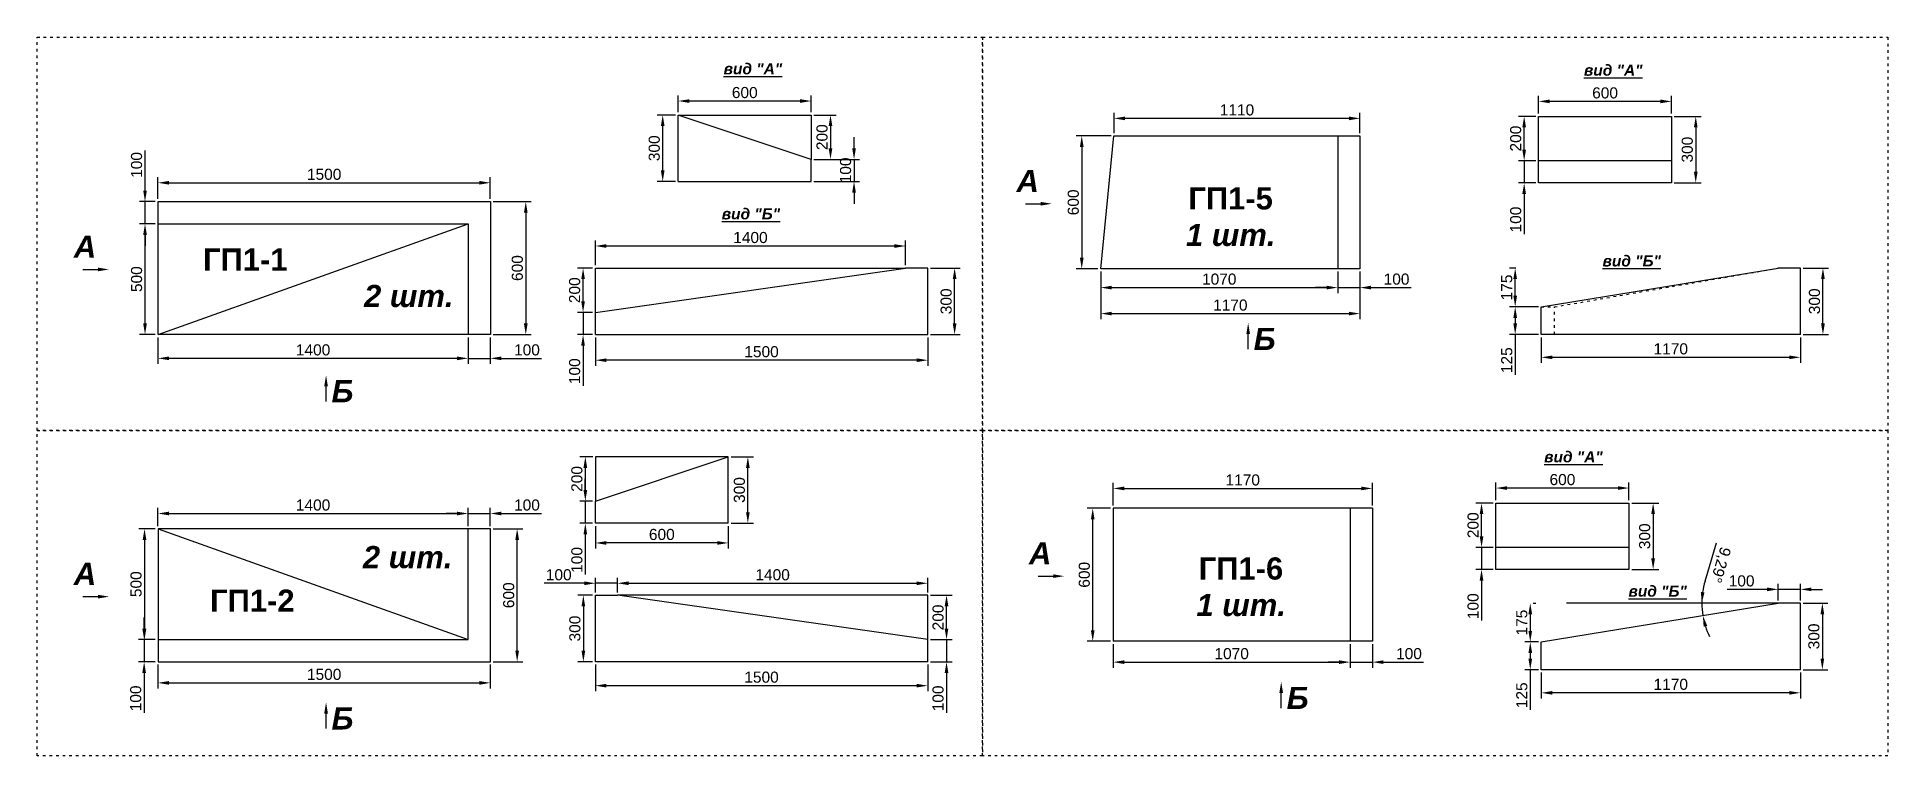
# Model space of a CAD drawing. Header units: millimetres. Extents: x 34623 to 42977, y -225 to 3019.
import ezdxf

# ---------------------------------------------------------------- set-up
doc = ezdxf.new("R2010")
doc.units = ezdxf.units.MM
doc.linetypes.add('ACAD_ISO03W100', pattern=[30, 12, -18])
doc.layers.add('Камень', color=2, linetype='Continuous', lineweight=35)
doc.layers.add('Маркеровка', color=7, linetype='Continuous')
doc.layers.add('Размеры', color=7, linetype='Continuous')
doc.styles.get("Standard").update_dxf_attribs({"font": 'arial.ttf'})
doc.dimstyles.new('ISO-25', dxfattribs={"dimscale": 20, "dimtxt": 2.5, "dimasz": 2.5, "dimexe": 1.25, "dimexo": 0.625, "dimtad": 1, "dimtxsty": 'Standard', "dimcen": 2.5, "dimadec": 0, "dimazin": 0, "dimtfac": 1, "dimtmove": 0, "dimatfit": 3, "dimfxl": 1, "dimarcsym": 0})

msp = doc.modelspace()

# ---------------------------------------------------------------- texts
at = {"layer": 'Маркеровка', "lineweight": -2, "char_height": 100, "attachment_point": 1}
for s, width, insert in [('{\\fArial|b1|i0|c204|p34;ГП1-5}', 123.39877, (39819.363, 2341.153)), ('{\\fArial|b1|i1|c204|p34;1 шт.}', 386.04144, (39808.82, 2176.14)), ('{\\fArial|b1|i0|c204|p34;ГП1-1}', 123.39877, (35371.922, 2065.208)), ('{\\fArial|b1|i1|c204|p34;2 шт.}', 386.04144, (36098.928, 1900.725)), ('{\\fArial|b1|i1|c204|p34;2 шт.}', 386.04144, (36093.891, 722.639)), ('{\\fArial|b1|i0|c204|p34;ГП1-6}', 123.39877, (39866.077, 671.227)), ('{\\fArial|b1|i0|c204|p34;ГП1-2}', 123.39877, (35404.039, 526.198)), ('{\\fArial|b1|i1|c204|p34;1 шт.}', 386.04144, (39856.004, 506.463))]:
    msp.add_mtext_dynamic_manual_height_columns(s, width=width, gutter_width=12.5, heights=[0], dxfattribs=dict(at, insert=insert))
at = {"layer": 'Размеры', "lineweight": -2, "attachment_point": 1}
for s, width, insert, char_height in [('{\\fArial|b1|i1|c204|p34;\\Lвид "А"}', 280.09113, (37722.076, 2901), 50), ('{\\fArial|b1|i1|c204|p34;\\Lвид "А"}', 280.09113, (41605.151, 2894.702), 50), ('{\\fArial|b1|i1|c204|p34;А}', 79.99261, (39044.019, 2419.889), 100), ('{\\fArial|b1|i1|c204|p34;\\Lвид "Б"}', 280.09113, (37713.526, 2246.525), 50), ('{\\fArial|b1|i1|c204|p34;А}', 79.99261, (34789.066, 2123.491), 100), ('{\\fArial|b1|i1|c204|p34;\\Lвид "Б"}', 280.09113, (41689.112, 2034.07), 50), ('{\\fArial|b1|i1|c204|p34;Б}', 79.99261, (40114.29, 1706.878), 100), ('{\\fArial|b1|i1|c204|p34;Б}', 79.99261, (35952.173, 1471.072), 100), ('{\\fArial|b1|i1|c204|p34;\\Lвид "А"}', 280.09113, (41425.589, 1150.194), 50), ('{\\fArial|b1|i1|c204|p34;А}', 79.99261, (39100.127, 739.759), 100), ('{\\fArial|b1|i1|c204|p34;А}', 79.99261, (34789.066, 647.239), 100), ('{\\fArial|b1|i1|c204|p34;\\Lвид "Б"}', 280.09113, (41806.234, 544.168), 50), ('{\\fArial|b1|i1|c204|p34;Б}', 79.99261, (40263.234, 87.341), 100), ('{\\fArial|b1|i1|c204|p34;Б}', 79.99261, (35952.173, -5.179), 100)]:
    msp.add_mtext_dynamic_manual_height_columns(s, width=width, gutter_width=12.5, heights=[0], dxfattribs=dict(at, insert=insert, char_height=char_height))

# ---------------------------------------------------------------- blocks, each defined once
blk = doc.blocks.new('*D7')
at = {"layer": 'Defpoints', "color": 0, "lineweight": -2, "transparency": 16777216}
for p in [(36668.9, 2361.5), (35168.9, 2276.7), (36668.9, 2276.7)]:
    blk.add_point(p, dxfattribs=at)
at = {"layer": 'Размеры', "color": 0, "lineweight": -2, "transparency": 16777216}
for p, q in [((35168.9, 2289.2), (35168.9, 2386.5)), ((35218.9, 2361.5), (36618.9, 2361.5)), ((36668.9, 2289.2), (36668.9, 2386.5))]:
    blk.add_line(p, q, dxfattribs=at)
for points in [[(35218.9, 2369.8), (35218.9, 2353.2), (35168.9, 2361.5)], [(36618.9, 2369.8), (36618.9, 2353.2), (36668.9, 2361.5)]]:
    blk.add_solid(points, dxfattribs=at)
at = {"layer": 'Размеры', "color": 0, "lineweight": -2, "transparency": 16777216, "insert": (35918.9, 2399.5), "char_height": 50, "attachment_point": 5}
blk.add_mtext('1500', dxfattribs=at)
blk = doc.blocks.new('*D8')
at = {"layer": 'Defpoints', "color": 0, "lineweight": -2, "transparency": 16777216}
for p in [(35168.9, 1676.7), (36568.9, 1676.7), (35168.9, 1569.4)]:
    blk.add_point(p, dxfattribs=at)
at = {"layer": 'Размеры', "color": 0, "lineweight": -2, "transparency": 16777216}
for p, q in [((35168.9, 1664.2), (35168.9, 1544.4)), ((36568.9, 1664.2), (36568.9, 1544.4)), ((36518.9, 1569.4), (35218.9, 1569.4))]:
    blk.add_line(p, q, dxfattribs=at)
for points in [[(35218.9, 1577.8), (35218.9, 1561.1), (35168.9, 1569.4)], [(36518.9, 1577.8), (36518.9, 1561.1), (36568.9, 1569.4)]]:
    blk.add_solid(points, dxfattribs=at)
at = {"layer": 'Размеры', "color": 0, "lineweight": -2, "transparency": 16777216, "insert": (35868.9, 1607.4), "char_height": 50, "attachment_point": 5}
blk.add_mtext('1400', dxfattribs=at)
blk = doc.blocks.new('*D9')
at = {"layer": 'Defpoints', "color": 0, "lineweight": -2, "transparency": 16777216}
for p in [(36568.9, 1676.7), (36668.9, 1676.7), (36668.9, 1569.4)]:
    blk.add_point(p, dxfattribs=at)
at = {"layer": 'Размеры', "color": 0, "lineweight": -2, "transparency": 16777216}
for p, q in [((36568.9, 1664.2), (36568.9, 1544.4)), ((36668.9, 1664.2), (36668.9, 1544.4)), ((36518.9, 1569.4), (36468.9, 1569.4)), ((36568.9, 1569.4), (36668.9, 1569.4)), ((36718.9, 1569.4), (36899.5, 1569.4))]:
    blk.add_line(p, q, dxfattribs=at)
for points in [[(36518.9, 1577.8), (36518.9, 1561.1), (36568.9, 1569.4)], [(36718.9, 1577.8), (36718.9, 1561.1), (36668.9, 1569.4)]]:
    blk.add_solid(points, dxfattribs=at)
at = {"layer": 'Размеры', "color": 0, "lineweight": -2, "transparency": 16777216, "insert": (36834.2, 1607.4), "char_height": 50, "attachment_point": 5}
blk.add_mtext('100', dxfattribs=at)
blk = doc.blocks.new('*D10')
at = {"layer": 'Defpoints', "color": 0, "lineweight": -2, "transparency": 16777216}
for p in [(36668.9, 2276.7), (36668.9, 1676.7), (36828.9, 1676.7)]:
    blk.add_point(p, dxfattribs=at)
at = {"layer": 'Размеры', "color": 0, "lineweight": -2, "transparency": 16777216}
for p, q in [((36681.4, 2276.7), (36853.9, 2276.7)), ((36828.9, 2226.7), (36828.9, 1726.7)), ((36681.4, 1676.7), (36853.9, 1676.7))]:
    blk.add_line(p, q, dxfattribs=at)
for points in [[(36820.6, 2226.7), (36837.2, 2226.7), (36828.9, 2276.7)], [(36820.6, 1726.7), (36837.2, 1726.7), (36828.9, 1676.7)]]:
    blk.add_solid(points, dxfattribs=at)
at = {"layer": 'Размеры', "color": 0, "lineweight": -2, "transparency": 16777216, "insert": (36790.9, 1976.7), "char_height": 50, "attachment_point": 5, "rotation": 90}
blk.add_mtext('600', dxfattribs=at)
blk = doc.blocks.new('*D11')
at = {"layer": 'Defpoints', "color": 0, "lineweight": -2, "transparency": 16777216}
for p in [(35110.3, 2276.7), (35168.9, 2276.7), (35168.9, 2176.7)]:
    blk.add_point(p, dxfattribs=at)
at = {"layer": 'Размеры', "color": 0, "lineweight": -2, "transparency": 16777216}
for p, q in [((35110.3, 2326.7), (35110.3, 2507.3)), ((35156.4, 2276.7), (35085.3, 2276.7)), ((35110.3, 2176.7), (35110.3, 2276.7)), ((35156.4, 2176.7), (35085.3, 2176.7)), ((35110.3, 2126.7), (35110.3, 2076.7))]:
    blk.add_line(p, q, dxfattribs=at)
for points in [[(35102, 2326.7), (35118.7, 2326.7), (35110.3, 2276.7)], [(35102, 2126.7), (35118.7, 2126.7), (35110.3, 2176.7)]]:
    blk.add_solid(points, dxfattribs=at)
at = {"layer": 'Размеры', "color": 0, "lineweight": -2, "transparency": 16777216, "insert": (35072.3, 2442), "char_height": 50, "attachment_point": 5, "rotation": 90}
blk.add_mtext('100', dxfattribs=at)
blk = doc.blocks.new('*D12')
at = {"layer": 'Defpoints', "color": 0, "lineweight": -2, "transparency": 16777216}
for p in [(35110.3, 2176.7), (35168.9, 2176.7), (35168.9, 1676.7)]:
    blk.add_point(p, dxfattribs=at)
at = {"layer": 'Размеры', "color": 0, "lineweight": -2, "transparency": 16777216}
for p, q in [((35156.4, 2176.7), (35085.3, 2176.7)), ((35110.3, 1726.7), (35110.3, 2126.7)), ((35156.4, 1676.7), (35085.3, 1676.7))]:
    blk.add_line(p, q, dxfattribs=at)
for points in [[(35102, 2126.7), (35118.7, 2126.7), (35110.3, 2176.7)], [(35102, 1726.7), (35118.7, 1726.7), (35110.3, 1676.7)]]:
    blk.add_solid(points, dxfattribs=at)
at = {"layer": 'Размеры', "color": 0, "lineweight": -2, "transparency": 16777216, "insert": (35072.3, 1926.7), "char_height": 50, "attachment_point": 5, "rotation": 90}
blk.add_mtext('500', dxfattribs=at)
blk = doc.blocks.new('*D13')
at = {"layer": 'Defpoints', "color": 0, "lineweight": -2, "transparency": 16777216}
for p in [(37517.3, 2730.4), (37517.3, 2667.3), (38117.3, 2667.3)]:
    blk.add_point(p, dxfattribs=at)
at = {"layer": 'Размеры', "color": 0, "lineweight": -2, "transparency": 16777216}
for p, q in [((37517.3, 2679.8), (37517.3, 2755.4)), ((38067.3, 2730.4), (37567.3, 2730.4)), ((38117.3, 2679.8), (38117.3, 2755.4))]:
    blk.add_line(p, q, dxfattribs=at)
for points in [[(37567.3, 2738.7), (37567.3, 2722), (37517.3, 2730.4)], [(38067.3, 2738.7), (38067.3, 2722), (38117.3, 2730.4)]]:
    blk.add_solid(points, dxfattribs=at)
at = {"layer": 'Размеры', "color": 0, "lineweight": -2, "transparency": 16777216, "insert": (37817.3, 2768.4), "char_height": 50, "attachment_point": 5}
blk.add_mtext('600', dxfattribs=at)
blk = doc.blocks.new('*D14')
at = {"layer": 'Defpoints', "color": 0, "lineweight": -2, "transparency": 16777216}
for p in [(37446.9, 2667.3), (37517.3, 2667.3), (37517.3, 2367.3)]:
    blk.add_point(p, dxfattribs=at)
at = {"layer": 'Размеры', "color": 0, "lineweight": -2, "transparency": 16777216}
for p, q in [((37504.8, 2667.3), (37421.9, 2667.3)), ((37446.9, 2417.3), (37446.9, 2617.3)), ((37504.8, 2367.3), (37421.9, 2367.3))]:
    blk.add_line(p, q, dxfattribs=at)
for points in [[(37438.6, 2617.3), (37455.3, 2617.3), (37446.9, 2667.3)], [(37438.6, 2417.3), (37455.3, 2417.3), (37446.9, 2367.3)]]:
    blk.add_solid(points, dxfattribs=at)
at = {"layer": 'Размеры', "color": 0, "lineweight": -2, "transparency": 16777216, "insert": (37408.9, 2517.3), "char_height": 50, "attachment_point": 5, "rotation": 90}
blk.add_mtext('300', dxfattribs=at)
blk = doc.blocks.new('*D15')
at = {"layer": 'Defpoints', "color": 0, "lineweight": -2, "transparency": 16777216}
for p in [(38117.3, 2467.3), (38117.3, 2367.3), (38310.5, 2367.3)]:
    blk.add_point(p, dxfattribs=at)
at = {"layer": 'Размеры', "color": 0, "lineweight": -2, "transparency": 16777216}
for p, q in [((38310.5, 2517.3), (38310.5, 2567.3)), ((38129.8, 2467.3), (38335.5, 2467.3)), ((38310.5, 2467.3), (38310.5, 2367.3)), ((38129.8, 2367.3), (38335.5, 2367.3)), ((38310.5, 2317.3), (38310.5, 2267.3))]:
    blk.add_line(p, q, dxfattribs=at)
for points in [[(38302.2, 2517.3), (38318.9, 2517.3), (38310.5, 2467.3)], [(38302.2, 2317.3), (38318.9, 2317.3), (38310.5, 2367.3)]]:
    blk.add_solid(points, dxfattribs=at)
at = {"layer": 'Размеры', "color": 0, "lineweight": -2, "transparency": 16777216, "insert": (38272.5, 2417.3), "char_height": 50, "attachment_point": 5, "rotation": 90}
blk.add_mtext('100', dxfattribs=at)
blk = doc.blocks.new('*D16')
at = {"layer": 'Defpoints', "color": 0, "lineweight": -2, "transparency": 16777216}
for p in [(38117.3, 2667.3), (38117.3, 2467.3), (38204.2, 2467.3)]:
    blk.add_point(p, dxfattribs=at)
at = {"layer": 'Размеры', "color": 0, "lineweight": -2, "transparency": 16777216}
for p, q in [((38129.8, 2667.3), (38229.2, 2667.3)), ((38204.2, 2617.3), (38204.2, 2517.3)), ((38129.8, 2467.3), (38229.2, 2467.3))]:
    blk.add_line(p, q, dxfattribs=at)
for points in [[(38195.9, 2617.3), (38212.6, 2617.3), (38204.2, 2667.3)], [(38195.9, 2517.3), (38212.6, 2517.3), (38204.2, 2467.3)]]:
    blk.add_solid(points, dxfattribs=at)
at = {"layer": 'Размеры', "color": 0, "lineweight": -2, "transparency": 16777216, "insert": (38166.2, 2567.3), "char_height": 50, "attachment_point": 5, "rotation": 90}
blk.add_mtext('200', dxfattribs=at)
blk = doc.blocks.new('*D17')
at = {"layer": 'Defpoints', "color": 0, "lineweight": -2, "transparency": 16777216}
for p in [(38643, 1976.7), (38764.5, 1976.7), (38643, 1676.7)]:
    blk.add_point(p, dxfattribs=at)
at = {"layer": 'Размеры', "color": 0, "lineweight": -2, "transparency": 16777216}
for p, q in [((38655.5, 1976.7), (38789.5, 1976.7)), ((38764.5, 1726.7), (38764.5, 1926.7)), ((38655.5, 1676.7), (38789.5, 1676.7))]:
    blk.add_line(p, q, dxfattribs=at)
for points in [[(38756.2, 1926.7), (38772.9, 1926.7), (38764.5, 1976.7)], [(38756.2, 1726.7), (38772.9, 1726.7), (38764.5, 1676.7)]]:
    blk.add_solid(points, dxfattribs=at)
at = {"layer": 'Размеры', "color": 0, "lineweight": -2, "transparency": 16777216, "insert": (38726.5, 1826.7), "char_height": 50, "attachment_point": 5, "rotation": 90}
blk.add_mtext('300', dxfattribs=at)
blk = doc.blocks.new('*D18')
at = {"layer": 'Defpoints', "color": 0, "lineweight": -2, "transparency": 16777216}
for p in [(37143, 2076.3), (37143, 1976.7), (38543, 1976.7)]:
    blk.add_point(p, dxfattribs=at)
at = {"layer": 'Размеры', "color": 0, "lineweight": -2, "transparency": 16777216}
for p, q in [((37143, 1989.2), (37143, 2101.3)), ((38543, 1989.2), (38543, 2101.3)), ((38493, 2076.3), (37193, 2076.3))]:
    blk.add_line(p, q, dxfattribs=at)
for points in [[(37193, 2084.6), (37193, 2068), (37143, 2076.3)], [(38493, 2084.6), (38493, 2068), (38543, 2076.3)]]:
    blk.add_solid(points, dxfattribs=at)
at = {"layer": 'Размеры', "color": 0, "lineweight": -2, "transparency": 16777216, "insert": (37843, 2114.3), "char_height": 50, "attachment_point": 5}
blk.add_mtext('1400', dxfattribs=at)
blk = doc.blocks.new('*D19')
at = {"layer": 'Defpoints', "color": 0, "lineweight": -2, "transparency": 16777216}
for p in [(37143, 1676.7), (38643, 1676.7), (37143, 1561.1)]:
    blk.add_point(p, dxfattribs=at)
at = {"layer": 'Размеры', "color": 0, "lineweight": -2, "transparency": 16777216}
for p, q in [((37143, 1664.2), (37143, 1536.1)), ((38643, 1664.2), (38643, 1536.1)), ((38593, 1561.1), (37193, 1561.1))]:
    blk.add_line(p, q, dxfattribs=at)
for points in [[(37193, 1569.4), (37193, 1552.8), (37143, 1561.1)], [(38593, 1569.4), (38593, 1552.8), (38643, 1561.1)]]:
    blk.add_solid(points, dxfattribs=at)
at = {"layer": 'Размеры', "color": 0, "lineweight": -2, "transparency": 16777216, "insert": (37893, 1599.1), "char_height": 50, "attachment_point": 5}
blk.add_mtext('1500', dxfattribs=at)
blk = doc.blocks.new('*D20')
at = {"layer": 'Defpoints', "color": 0, "lineweight": -2, "transparency": 16777216}
for p in [(37087.5, 1976.7), (37143, 1976.7), (37143, 1776.7)]:
    blk.add_point(p, dxfattribs=at)
at = {"layer": 'Размеры', "color": 0, "lineweight": -2, "transparency": 16777216}
for p, q in [((37130.5, 1976.7), (37062.5, 1976.7)), ((37087.5, 1826.7), (37087.5, 1926.7)), ((37130.5, 1776.7), (37062.5, 1776.7))]:
    blk.add_line(p, q, dxfattribs=at)
for points in [[(37079.2, 1926.7), (37095.8, 1926.7), (37087.5, 1976.7)], [(37079.2, 1826.7), (37095.8, 1826.7), (37087.5, 1776.7)]]:
    blk.add_solid(points, dxfattribs=at)
at = {"layer": 'Размеры', "color": 0, "lineweight": -2, "transparency": 16777216, "insert": (37049.5, 1876.7), "char_height": 50, "attachment_point": 5, "rotation": 90}
blk.add_mtext('200', dxfattribs=at)
blk = doc.blocks.new('*D1')
at = {"layer": 'Defpoints', "color": 0, "lineweight": -2, "transparency": 16777216}
for p in [(37143, 1776.7), (37087.5, 1676.7), (37143, 1676.7)]:
    blk.add_point(p, dxfattribs=at)
at = {"layer": 'Размеры', "color": 0, "lineweight": -2, "transparency": 16777216}
for p, q in [((37087.5, 1826.7), (37087.5, 1876.7)), ((37130.5, 1776.7), (37062.5, 1776.7)), ((37087.5, 1776.7), (37087.5, 1676.7)), ((37130.5, 1676.7), (37062.5, 1676.7)), ((37087.5, 1626.7), (37087.5, 1446.1))]:
    blk.add_line(p, q, dxfattribs=at)
for points in [[(37079.2, 1826.7), (37095.8, 1826.7), (37087.5, 1776.7)], [(37079.2, 1626.7), (37095.8, 1626.7), (37087.5, 1676.7)]]:
    blk.add_solid(points, dxfattribs=at)
at = {"layer": 'Размеры', "color": 0, "lineweight": -2, "transparency": 16777216, "insert": (37049.5, 1511.4), "char_height": 50, "attachment_point": 5, "rotation": 90}
blk.add_mtext('100', dxfattribs=at)
blk = doc.blocks.new('*D21')
at = {"layer": 'Defpoints', "color": 0, "lineweight": -2, "transparency": 16777216}
for p in [(35168.9, 200.4), (36668.9, 200.4), (36668.9, 105.3)]:
    blk.add_point(p, dxfattribs=at)
at = {"layer": 'Размеры', "color": 0, "lineweight": -2, "transparency": 16777216}
for p, q in [((35168.9, 187.9), (35168.9, 80.3)), ((36668.9, 187.9), (36668.9, 80.3)), ((35218.9, 105.3), (36618.9, 105.3))]:
    blk.add_line(p, q, dxfattribs=at)
for points in [[(35218.9, 113.6), (35218.9, 96.9), (35168.9, 105.3)], [(36618.9, 113.6), (36618.9, 96.9), (36668.9, 105.3)]]:
    blk.add_solid(points, dxfattribs=at)
at = {"layer": 'Размеры', "color": 0, "lineweight": -2, "transparency": 16777216, "insert": (35918.9, 143.3), "char_height": 50, "attachment_point": 5}
blk.add_mtext('1500', dxfattribs=at)
blk = doc.blocks.new('*D22')
at = {"layer": 'Defpoints', "color": 0, "lineweight": -2, "transparency": 16777216}
for p in [(36568.9, 869.4), (35168.9, 800.4), (36568.9, 800.4)]:
    blk.add_point(p, dxfattribs=at)
at = {"layer": 'Размеры', "color": 0, "lineweight": -2, "transparency": 16777216}
for p, q in [((35168.9, 812.9), (35168.9, 894.4)), ((35218.9, 869.4), (36518.9, 869.4)), ((36568.9, 812.9), (36568.9, 894.4))]:
    blk.add_line(p, q, dxfattribs=at)
for points in [[(35218.9, 877.7), (35218.9, 861), (35168.9, 869.4)], [(36518.9, 877.7), (36518.9, 861), (36568.9, 869.4)]]:
    blk.add_solid(points, dxfattribs=at)
at = {"layer": 'Размеры', "color": 0, "lineweight": -2, "transparency": 16777216, "insert": (35868.9, 907.4), "char_height": 50, "attachment_point": 5}
blk.add_mtext('1400', dxfattribs=at)
blk = doc.blocks.new('*D23')
at = {"layer": 'Defpoints', "color": 0, "lineweight": -2, "transparency": 16777216}
for p in [(36668.9, 869.4), (36568.9, 800.4), (36668.9, 800.4)]:
    blk.add_point(p, dxfattribs=at)
at = {"layer": 'Размеры', "color": 0, "lineweight": -2, "transparency": 16777216}
for p, q in [((36518.9, 869.4), (36468.9, 869.4)), ((36568.9, 812.9), (36568.9, 894.4)), ((36568.9, 869.4), (36668.9, 869.4)), ((36668.9, 812.9), (36668.9, 894.4)), ((36718.9, 869.4), (36899.5, 869.4))]:
    blk.add_line(p, q, dxfattribs=at)
for points in [[(36518.9, 877.7), (36518.9, 861), (36568.9, 869.4)], [(36718.9, 877.7), (36718.9, 861), (36668.9, 869.4)]]:
    blk.add_solid(points, dxfattribs=at)
at = {"layer": 'Размеры', "color": 0, "lineweight": -2, "transparency": 16777216, "insert": (36834.2, 907.4), "char_height": 50, "attachment_point": 5}
blk.add_mtext('100', dxfattribs=at)
blk = doc.blocks.new('*D24')
at = {"layer": 'Defpoints', "color": 0, "lineweight": -2, "transparency": 16777216}
for p in [(36668.9, 800.4), (36790, 800.4), (36668.9, 200.4)]:
    blk.add_point(p, dxfattribs=at)
at = {"layer": 'Размеры', "color": 0, "lineweight": -2, "transparency": 16777216}
for p, q in [((36681.4, 800.4), (36815, 800.4)), ((36790, 250.4), (36790, 750.4)), ((36681.4, 200.4), (36815, 200.4))]:
    blk.add_line(p, q, dxfattribs=at)
for points in [[(36781.7, 750.4), (36798.4, 750.4), (36790, 800.4)], [(36781.7, 250.4), (36798.4, 250.4), (36790, 200.4)]]:
    blk.add_solid(points, dxfattribs=at)
at = {"layer": 'Размеры', "color": 0, "lineweight": -2, "transparency": 16777216, "insert": (36752, 500.4), "char_height": 50, "attachment_point": 5, "rotation": 90}
blk.add_mtext('600', dxfattribs=at)
blk = doc.blocks.new('*D25')
at = {"layer": 'Defpoints', "color": 0, "lineweight": -2, "transparency": 16777216}
for p in [(35168.9, 300.4), (35106.4, 200.4), (35168.9, 200.4)]:
    blk.add_point(p, dxfattribs=at)
at = {"layer": 'Размеры', "color": 0, "lineweight": -2, "transparency": 16777216}
for p, q in [((35106.4, 350.4), (35106.4, 400.4)), ((35156.4, 300.4), (35081.4, 300.4)), ((35106.4, 300.4), (35106.4, 200.4)), ((35156.4, 200.4), (35081.4, 200.4)), ((35106.4, 150.4), (35106.4, -30.2))]:
    blk.add_line(p, q, dxfattribs=at)
for points in [[(35098.1, 350.4), (35114.7, 350.4), (35106.4, 300.4)], [(35098.1, 150.4), (35114.7, 150.4), (35106.4, 200.4)]]:
    blk.add_solid(points, dxfattribs=at)
at = {"layer": 'Размеры', "color": 0, "lineweight": -2, "transparency": 16777216, "insert": (35068.4, 35.1), "char_height": 50, "attachment_point": 5, "rotation": 90}
blk.add_mtext('100', dxfattribs=at)
blk = doc.blocks.new('*D2')
at = {"layer": 'Defpoints', "color": 0, "lineweight": -2, "transparency": 16777216}
for p in [(35168.9, 800.4), (35108.1, 300.4), (35168.9, 300.4)]:
    blk.add_point(p, dxfattribs=at)
at = {"layer": 'Размеры', "color": 0, "lineweight": -2, "transparency": 16777216}
for p, q in [((35156.4, 800.4), (35083.1, 800.4)), ((35108.1, 750.4), (35108.1, 350.4)), ((35156.4, 300.4), (35083.1, 300.4))]:
    blk.add_line(p, q, dxfattribs=at)
for points in [[(35099.7, 750.4), (35116.4, 750.4), (35108.1, 800.4)], [(35099.7, 350.4), (35116.4, 350.4), (35108.1, 300.4)]]:
    blk.add_solid(points, dxfattribs=at)
at = {"layer": 'Размеры', "color": 0, "lineweight": -2, "transparency": 16777216, "insert": (35070, 550.4), "char_height": 50, "attachment_point": 5, "rotation": 90}
blk.add_mtext('500', dxfattribs=at)
blk = doc.blocks.new('*D26')
at = {"layer": 'Defpoints', "color": 0, "lineweight": -2, "transparency": 16777216}
for p in [(37143, 825.2), (37743, 825.2), (37143, 736.6)]:
    blk.add_point(p, dxfattribs=at)
at = {"layer": 'Размеры', "color": 0, "lineweight": -2, "transparency": 16777216}
for p, q in [((37143, 812.7), (37143, 711.6)), ((37743, 812.7), (37743, 711.6)), ((37693, 736.6), (37193, 736.6))]:
    blk.add_line(p, q, dxfattribs=at)
for points in [[(37193, 745), (37193, 728.3), (37143, 736.6)], [(37693, 745), (37693, 728.3), (37743, 736.6)]]:
    blk.add_solid(points, dxfattribs=at)
at = {"layer": 'Размеры', "color": 0, "lineweight": -2, "transparency": 16777216, "insert": (37443, 774.6), "char_height": 50, "attachment_point": 5}
blk.add_mtext('600', dxfattribs=at)
blk = doc.blocks.new('*D27')
at = {"layer": 'Defpoints', "color": 0, "lineweight": -2, "transparency": 16777216}
for p in [(37743, 1125.2), (37831.3, 1125.2), (37743, 825.2)]:
    blk.add_point(p, dxfattribs=at)
at = {"layer": 'Размеры', "color": 0, "lineweight": -2, "transparency": 16777216}
for p, q in [((37755.5, 1125.2), (37856.3, 1125.2)), ((37831.3, 875.2), (37831.3, 1075.2)), ((37755.5, 825.2), (37856.3, 825.2))]:
    blk.add_line(p, q, dxfattribs=at)
for points in [[(37823, 1075.2), (37839.6, 1075.2), (37831.3, 1125.2)], [(37823, 875.2), (37839.6, 875.2), (37831.3, 825.2)]]:
    blk.add_solid(points, dxfattribs=at)
at = {"layer": 'Размеры', "color": 0, "lineweight": -2, "transparency": 16777216, "insert": (37793.3, 975.2), "char_height": 50, "attachment_point": 5, "rotation": 90}
blk.add_mtext('300', dxfattribs=at)
blk = doc.blocks.new('*D28')
at = {"layer": 'Defpoints', "color": 0, "lineweight": -2, "transparency": 16777216}
for p in [(37143, 925.2), (37097.7, 825.2), (37143, 825.2)]:
    blk.add_point(p, dxfattribs=at)
at = {"layer": 'Размеры', "color": 0, "lineweight": -2, "transparency": 16777216}
for p, q in [((37097.7, 975.2), (37097.7, 1025.2)), ((37130.5, 925.2), (37072.7, 925.2)), ((37097.7, 925.2), (37097.7, 825.2)), ((37130.5, 825.2), (37072.7, 825.2)), ((37097.7, 775.2), (37097.7, 594.6))]:
    blk.add_line(p, q, dxfattribs=at)
for points in [[(37089.4, 975.2), (37106.1, 975.2), (37097.7, 925.2)], [(37089.4, 775.2), (37106.1, 775.2), (37097.7, 825.2)]]:
    blk.add_solid(points, dxfattribs=at)
at = {"layer": 'Размеры', "color": 0, "lineweight": -2, "transparency": 16777216, "insert": (37059.7, 659.9), "char_height": 50, "attachment_point": 5, "rotation": 90}
blk.add_mtext('100', dxfattribs=at)
blk = doc.blocks.new('*D29')
at = {"layer": 'Defpoints', "color": 0, "lineweight": -2, "transparency": 16777216}
for p in [(37143.5, 1125.2), (37097.7, 925.2), (37143, 925.2)]:
    blk.add_point(p, dxfattribs=at)
at = {"layer": 'Размеры', "color": 0, "lineweight": -2, "transparency": 16777216}
for p, q in [((37131, 1125.2), (37072.7, 1125.2)), ((37097.7, 1075.2), (37097.7, 975.2)), ((37130.5, 925.2), (37072.7, 925.2))]:
    blk.add_line(p, q, dxfattribs=at)
for points in [[(37089.4, 1075.2), (37106.1, 1075.2), (37097.7, 1125.2)], [(37089.4, 975.2), (37106.1, 975.2), (37097.7, 925.2)]]:
    blk.add_solid(points, dxfattribs=at)
at = {"layer": 'Размеры', "color": 0, "lineweight": -2, "transparency": 16777216, "insert": (37059.7, 1025.2), "char_height": 50, "attachment_point": 5, "rotation": 90}
blk.add_mtext('200', dxfattribs=at)
blk = doc.blocks.new('*D30')
at = {"layer": 'Defpoints', "color": 0, "lineweight": -2, "transparency": 16777216}
for p in [(37143, 200.4), (38643, 200.4), (38643, 92.7)]:
    blk.add_point(p, dxfattribs=at)
at = {"layer": 'Размеры', "color": 0, "lineweight": -2, "transparency": 16777216}
for p, q in [((37143, 187.9), (37143, 67.7)), ((38643, 187.9), (38643, 67.7)), ((37193, 92.7), (38593, 92.7))]:
    blk.add_line(p, q, dxfattribs=at)
for points in [[(37193, 101), (37193, 84.3), (37143, 92.7)], [(38593, 101), (38593, 84.3), (38643, 92.7)]]:
    blk.add_solid(points, dxfattribs=at)
at = {"layer": 'Размеры', "color": 0, "lineweight": -2, "transparency": 16777216, "insert": (37893, 130.7), "char_height": 50, "attachment_point": 5}
blk.add_mtext('1500', dxfattribs=at)
blk = doc.blocks.new('*D31')
at = {"layer": 'Defpoints', "color": 0, "lineweight": -2, "transparency": 16777216}
for p in [(37243, 554.7), (37143, 500.4), (37243, 500.4)]:
    blk.add_point(p, dxfattribs=at)
at = {"layer": 'Размеры', "color": 0, "lineweight": -2, "transparency": 16777216}
for p, q in [((37093, 554.7), (36912.4, 554.7)), ((37143, 512.9), (37143, 579.7)), ((37243, 554.7), (37143, 554.7)), ((37243, 512.9), (37243, 579.7)), ((37293, 554.7), (37343, 554.7))]:
    blk.add_line(p, q, dxfattribs=at)
for points in [[(37093, 563), (37093, 546.4), (37143, 554.7)], [(37293, 563), (37293, 546.4), (37243, 554.7)]]:
    blk.add_solid(points, dxfattribs=at)
at = {"layer": 'Размеры', "color": 0, "lineweight": -2, "transparency": 16777216, "insert": (36977.7, 592.7), "char_height": 50, "attachment_point": 5}
blk.add_mtext('100', dxfattribs=at)
blk = doc.blocks.new('*D32')
at = {"layer": 'Defpoints', "color": 0, "lineweight": -2, "transparency": 16777216}
for p in [(38643, 554.7), (37243, 500.4), (38643, 500.4)]:
    blk.add_point(p, dxfattribs=at)
at = {"layer": 'Размеры', "color": 0, "lineweight": -2, "transparency": 16777216}
for p, q in [((37243, 512.9), (37243, 579.7)), ((37293, 554.7), (38593, 554.7)), ((38643, 512.9), (38643, 579.7))]:
    blk.add_line(p, q, dxfattribs=at)
for points in [[(37293, 563), (37293, 546.4), (37243, 554.7)], [(38593, 563), (38593, 546.4), (38643, 554.7)]]:
    blk.add_solid(points, dxfattribs=at)
at = {"layer": 'Размеры', "color": 0, "lineweight": -2, "transparency": 16777216, "insert": (37943, 592.7), "char_height": 50, "attachment_point": 5}
blk.add_mtext('1400', dxfattribs=at)
blk = doc.blocks.new('*D33')
at = {"layer": 'Defpoints', "color": 0, "lineweight": -2, "transparency": 16777216}
for p in [(37143, 500.4), (37088.8, 200.4), (37143, 200.4)]:
    blk.add_point(p, dxfattribs=at)
at = {"layer": 'Размеры', "color": 0, "lineweight": -2, "transparency": 16777216}
for p, q in [((37130.5, 500.4), (37063.8, 500.4)), ((37088.8, 450.4), (37088.8, 250.4)), ((37130.5, 200.4), (37063.8, 200.4))]:
    blk.add_line(p, q, dxfattribs=at)
for points in [[(37080.4, 450.4), (37097.1, 450.4), (37088.8, 500.4)], [(37080.4, 250.4), (37097.1, 250.4), (37088.8, 200.4)]]:
    blk.add_solid(points, dxfattribs=at)
at = {"layer": 'Размеры', "color": 0, "lineweight": -2, "transparency": 16777216, "insert": (37050.7, 350.4), "char_height": 50, "attachment_point": 5, "rotation": 90}
blk.add_mtext('300', dxfattribs=at)
blk = doc.blocks.new('*D34')
at = {"layer": 'Defpoints', "color": 0, "lineweight": -2, "transparency": 16777216}
for p in [(38643, 300.4), (38643, 200.4), (38728, 200.4)]:
    blk.add_point(p, dxfattribs=at)
at = {"layer": 'Размеры', "color": 0, "lineweight": -2, "transparency": 16777216}
for p, q in [((38728, 350.4), (38728, 400.4)), ((38655.5, 300.4), (38753, 300.4)), ((38728, 300.4), (38728, 200.4)), ((38655.5, 200.4), (38753, 200.4)), ((38728, 150.4), (38728, -30.2))]:
    blk.add_line(p, q, dxfattribs=at)
for points in [[(38719.6, 350.4), (38736.3, 350.4), (38728, 300.4)], [(38719.6, 150.4), (38736.3, 150.4), (38728, 200.4)]]:
    blk.add_solid(points, dxfattribs=at)
at = {"layer": 'Размеры', "color": 0, "lineweight": -2, "transparency": 16777216, "insert": (38690, 35.1), "char_height": 50, "attachment_point": 5, "rotation": 90}
blk.add_mtext('100', dxfattribs=at)
blk = doc.blocks.new('*D35')
at = {"layer": 'Defpoints', "color": 0, "lineweight": -2, "transparency": 16777216}
for p in [(38643, 500.4), (38728, 500.4), (38643, 300.4)]:
    blk.add_point(p, dxfattribs=at)
at = {"layer": 'Размеры', "color": 0, "lineweight": -2, "transparency": 16777216}
for p, q in [((38655.5, 500.4), (38753, 500.4)), ((38728, 350.4), (38728, 450.4)), ((38655.5, 300.4), (38753, 300.4))]:
    blk.add_line(p, q, dxfattribs=at)
for points in [[(38719.6, 450.4), (38736.3, 450.4), (38728, 500.4)], [(38719.6, 350.4), (38736.3, 350.4), (38728, 300.4)]]:
    blk.add_solid(points, dxfattribs=at)
at = {"layer": 'Размеры', "color": 0, "lineweight": -2, "transparency": 16777216, "insert": (38690, 400.4), "char_height": 50, "attachment_point": 5, "rotation": 90}
blk.add_mtext('200', dxfattribs=at)
blk = doc.blocks.new('*D36')
at = {"layer": 'Defpoints', "color": 0, "lineweight": -2, "transparency": 16777216}
for p in [(39483.9, 2652.1), (39483.9, 2573.1), (40593.9, 2573.1)]:
    blk.add_point(p, dxfattribs=at)
at = {"layer": 'Размеры', "color": 0, "lineweight": -2, "transparency": 16777216}
for p, q in [((39483.9, 2585.6), (39483.9, 2677.1)), ((40593.9, 2585.6), (40593.9, 2677.1)), ((40543.9, 2652.1), (39533.9, 2652.1))]:
    blk.add_line(p, q, dxfattribs=at)
for points in [[(39533.9, 2660.4), (39533.9, 2643.7), (39483.9, 2652.1)], [(40543.9, 2660.4), (40543.9, 2643.7), (40593.9, 2652.1)]]:
    blk.add_solid(points, dxfattribs=at)
at = {"layer": 'Размеры', "color": 0, "lineweight": -2, "transparency": 16777216, "insert": (40038.9, 2690.1), "char_height": 50, "attachment_point": 5}
blk.add_mtext('1110', dxfattribs=at)
blk = doc.blocks.new('*D37')
at = {"layer": 'Defpoints', "color": 0, "lineweight": -2, "transparency": 16777216}
for p in [(40493.9, 1973.1), (40593.9, 1973.1), (40593.9, 1888.6)]:
    blk.add_point(p, dxfattribs=at)
at = {"layer": 'Размеры', "color": 0, "lineweight": -2, "transparency": 16777216}
for p, q in [((40493.9, 1960.6), (40493.9, 1863.6)), ((40593.9, 1960.6), (40593.9, 1863.6)), ((40443.9, 1888.6), (40393.9, 1888.6)), ((40493.9, 1888.6), (40593.9, 1888.6)), ((40643.9, 1888.6), (40824.5, 1888.6))]:
    blk.add_line(p, q, dxfattribs=at)
for points in [[(40443.9, 1897), (40443.9, 1880.3), (40493.9, 1888.6)], [(40643.9, 1897), (40643.9, 1880.3), (40593.9, 1888.6)]]:
    blk.add_solid(points, dxfattribs=at)
at = {"layer": 'Размеры', "color": 0, "lineweight": -2, "transparency": 16777216, "insert": (40759.2, 1926.6), "char_height": 50, "attachment_point": 5}
blk.add_mtext('100', dxfattribs=at)
blk = doc.blocks.new('*D38')
at = {"layer": 'Defpoints', "color": 0, "lineweight": -2, "transparency": 16777216}
for p in [(39423.9, 1973.1), (40493.9, 1973.1), (40493.9, 1888.6)]:
    blk.add_point(p, dxfattribs=at)
at = {"layer": 'Размеры', "color": 0, "lineweight": -2, "transparency": 16777216}
for p, q in [((39423.9, 1960.6), (39423.9, 1863.6)), ((40493.9, 1960.6), (40493.9, 1863.6)), ((39473.9, 1888.6), (40443.9, 1888.6))]:
    blk.add_line(p, q, dxfattribs=at)
for points in [[(39473.9, 1897), (39473.9, 1880.3), (39423.9, 1888.6)], [(40443.9, 1897), (40443.9, 1880.3), (40493.9, 1888.6)]]:
    blk.add_solid(points, dxfattribs=at)
at = {"layer": 'Размеры', "color": 0, "lineweight": -2, "transparency": 16777216, "insert": (39958.9, 1926.6), "char_height": 50, "attachment_point": 5}
blk.add_mtext('1070', dxfattribs=at)
blk = doc.blocks.new('*D39')
at = {"layer": 'Defpoints', "color": 0, "lineweight": -2, "transparency": 16777216}
for p in [(39423.9, 1973.1), (40593.9, 1973.1), (40593.9, 1771.4)]:
    blk.add_point(p, dxfattribs=at)
at = {"layer": 'Размеры', "color": 0, "lineweight": -2, "transparency": 16777216}
for p, q in [((39423.9, 1960.6), (39423.9, 1746.4)), ((40593.9, 1960.6), (40593.9, 1746.4)), ((39473.9, 1771.4), (40543.9, 1771.4))]:
    blk.add_line(p, q, dxfattribs=at)
for points in [[(39473.9, 1779.7), (39473.9, 1763.1), (39423.9, 1771.4)], [(40543.9, 1779.7), (40543.9, 1763.1), (40593.9, 1771.4)]]:
    blk.add_solid(points, dxfattribs=at)
at = {"layer": 'Размеры', "color": 0, "lineweight": -2, "transparency": 16777216, "insert": (40008.9, 1809.4), "char_height": 50, "attachment_point": 5}
blk.add_mtext('1170', dxfattribs=at)
blk = doc.blocks.new('*D40')
at = {"layer": 'Defpoints', "color": 0, "lineweight": -2, "transparency": 16777216}
for p in [(39483.9, 2573.1), (39338.3, 1973.1), (39423.9, 1973.1)]:
    blk.add_point(p, dxfattribs=at)
at = {"layer": 'Размеры', "color": 0, "lineweight": -2, "transparency": 16777216}
for p, q in [((39471.4, 2573.1), (39313.3, 2573.1)), ((39338.3, 2523.1), (39338.3, 2023.1)), ((39411.4, 1973.1), (39313.3, 1973.1))]:
    blk.add_line(p, q, dxfattribs=at)
for points in [[(39330, 2523.1), (39346.7, 2523.1), (39338.3, 2573.1)], [(39330, 2023.1), (39346.7, 2023.1), (39338.3, 1973.1)]]:
    blk.add_solid(points, dxfattribs=at)
at = {"layer": 'Размеры', "color": 0, "lineweight": -2, "transparency": 16777216, "insert": (39300.3, 2273.1), "char_height": 50, "attachment_point": 5, "rotation": 90}
blk.add_mtext('600', dxfattribs=at)
blk = doc.blocks.new('*D41')
at = {"layer": 'Defpoints', "color": 0, "lineweight": -2, "transparency": 16777216}
for p in [(41294.7, 1976.7), (41310.5, 1976.7), (41412, 1801.7)]:
    blk.add_point(p, dxfattribs=at)
at = {"layer": 'Размеры', "color": 0, "lineweight": -2, "transparency": 16777216}
for p, q in [((41298, 1976.7), (41269.7, 1976.7)), ((41294.7, 1851.7), (41294.7, 1926.7)), ((41399.5, 1801.7), (41269.7, 1801.7))]:
    blk.add_line(p, q, dxfattribs=at)
for points in [[(41286.3, 1926.7), (41303, 1926.7), (41294.7, 1976.7)], [(41286.3, 1851.7), (41303, 1851.7), (41294.7, 1801.7)]]:
    blk.add_solid(points, dxfattribs=at)
at = {"layer": 'Размеры', "color": 0, "lineweight": -2, "transparency": 16777216, "insert": (41256.7, 1889.2), "char_height": 50, "attachment_point": 5, "rotation": 90}
blk.add_mtext('175', dxfattribs=at)
blk = doc.blocks.new('*D42')
at = {"layer": 'Defpoints', "color": 0, "lineweight": -2, "transparency": 16777216}
for p in [(41294.7, 1801.7), (41412, 1801.7), (41412, 1676.7)]:
    blk.add_point(p, dxfattribs=at)
at = {"layer": 'Размеры', "color": 0, "lineweight": -2, "transparency": 16777216}
for p, q in [((41399.5, 1801.7), (41269.7, 1801.7)), ((41399.5, 1676.7), (41269.7, 1676.7)), ((41294.7, 1751.7), (41294.7, 1726.7)), ((41294.7, 1676.7), (41294.7, 1495.5))]:
    blk.add_line(p, q, dxfattribs=at)
for points in [[(41286.3, 1751.7), (41303, 1751.7), (41294.7, 1801.7)], [(41286.3, 1726.7), (41303, 1726.7), (41294.7, 1676.7)]]:
    blk.add_solid(points, dxfattribs=at)
at = {"layer": 'Размеры', "color": 0, "lineweight": -2, "transparency": 16777216, "insert": (41256.7, 1561.1), "char_height": 50, "attachment_point": 5, "rotation": 90}
blk.add_mtext('125', dxfattribs=at)
blk = doc.blocks.new('*D43')
at = {"layer": 'Defpoints', "color": 0, "lineweight": -2, "transparency": 16777216}
for p in [(42582, 1976.7), (42683.8, 1976.7), (42582, 1676.7)]:
    blk.add_point(p, dxfattribs=at)
at = {"layer": 'Размеры', "color": 0, "lineweight": -2, "transparency": 16777216}
for p, q in [((42594.5, 1976.7), (42708.8, 1976.7)), ((42683.8, 1726.7), (42683.8, 1926.7)), ((42594.5, 1676.7), (42708.8, 1676.7))]:
    blk.add_line(p, q, dxfattribs=at)
for points in [[(42675.4, 1926.7), (42692.1, 1926.7), (42683.8, 1976.7)], [(42675.4, 1726.7), (42692.1, 1726.7), (42683.8, 1676.7)]]:
    blk.add_solid(points, dxfattribs=at)
at = {"layer": 'Размеры', "color": 0, "lineweight": -2, "transparency": 16777216, "insert": (42645.7, 1826.7), "char_height": 50, "attachment_point": 5, "rotation": 90}
blk.add_mtext('300', dxfattribs=at)
blk = doc.blocks.new('*D44')
at = {"layer": 'Defpoints', "color": 0, "lineweight": -2, "transparency": 16777216}
for p in [(41412, 1676.7), (42582, 1676.7), (41412, 1574)]:
    blk.add_point(p, dxfattribs=at)
at = {"layer": 'Размеры', "color": 0, "lineweight": -2, "transparency": 16777216}
for p, q in [((41412, 1664.2), (41412, 1549)), ((42582, 1664.2), (42582, 1549)), ((42532, 1574), (41462, 1574))]:
    blk.add_line(p, q, dxfattribs=at)
for points in [[(41462, 1582.3), (41462, 1565.7), (41412, 1574)], [(42532, 1582.3), (42532, 1565.7), (42582, 1574)]]:
    blk.add_solid(points, dxfattribs=at)
at = {"layer": 'Размеры', "color": 0, "lineweight": -2, "transparency": 16777216, "insert": (41997, 1612), "char_height": 50, "attachment_point": 5}
blk.add_mtext('1170', dxfattribs=at)
blk = doc.blocks.new('*D45')
at = {"layer": 'Defpoints', "color": 0, "lineweight": -2, "transparency": 16777216}
for p in [(41400.4, 2728.7), (41400.4, 2661), (42000.4, 2661)]:
    blk.add_point(p, dxfattribs=at)
at = {"layer": 'Размеры', "color": 0, "lineweight": -2, "transparency": 16777216}
for p, q in [((41400.4, 2673.5), (41400.4, 2753.7)), ((41950.4, 2728.7), (41450.4, 2728.7)), ((42000.4, 2673.5), (42000.4, 2753.7))]:
    blk.add_line(p, q, dxfattribs=at)
for points in [[(41450.4, 2737.1), (41450.4, 2720.4), (41400.4, 2728.7)], [(41950.4, 2737.1), (41950.4, 2720.4), (42000.4, 2728.7)]]:
    blk.add_solid(points, dxfattribs=at)
at = {"layer": 'Размеры', "color": 0, "lineweight": -2, "transparency": 16777216, "insert": (41700.4, 2766.8), "char_height": 50, "attachment_point": 5}
blk.add_mtext('600', dxfattribs=at)
blk = doc.blocks.new('*D46')
at = {"layer": 'Defpoints', "color": 0, "lineweight": -2, "transparency": 16777216}
for p in [(42000.4, 2661), (42000.4, 2361), (42109.6, 2361)]:
    blk.add_point(p, dxfattribs=at)
at = {"layer": 'Размеры', "color": 0, "lineweight": -2, "transparency": 16777216}
for p, q in [((42012.9, 2661), (42134.6, 2661)), ((42109.6, 2611), (42109.6, 2411)), ((42012.9, 2361), (42134.6, 2361))]:
    blk.add_line(p, q, dxfattribs=at)
for points in [[(42101.3, 2611), (42118, 2611), (42109.6, 2661)], [(42101.3, 2411), (42118, 2411), (42109.6, 2361)]]:
    blk.add_solid(points, dxfattribs=at)
at = {"layer": 'Размеры', "color": 0, "lineweight": -2, "transparency": 16777216, "insert": (42071.6, 2511), "char_height": 50, "attachment_point": 5, "rotation": 90}
blk.add_mtext('300', dxfattribs=at)
blk = doc.blocks.new('*D47')
at = {"layer": 'Defpoints', "color": 0, "lineweight": -2, "transparency": 16777216}
for p in [(41335.2, 2661), (41400.4, 2661), (41400.4, 2461)]:
    blk.add_point(p, dxfattribs=at)
at = {"layer": 'Размеры', "color": 0, "lineweight": -2, "transparency": 16777216}
for p, q in [((41387.9, 2661), (41310.2, 2661)), ((41335.2, 2511), (41335.2, 2611)), ((41387.9, 2461), (41310.2, 2461))]:
    blk.add_line(p, q, dxfattribs=at)
for points in [[(41326.8, 2611), (41343.5, 2611), (41335.2, 2661)], [(41326.8, 2511), (41343.5, 2511), (41335.2, 2461)]]:
    blk.add_solid(points, dxfattribs=at)
at = {"layer": 'Размеры', "color": 0, "lineweight": -2, "transparency": 16777216, "insert": (41297.2, 2561), "char_height": 50, "attachment_point": 5, "rotation": 90}
blk.add_mtext('200', dxfattribs=at)
blk = doc.blocks.new('*D48')
at = {"layer": 'Defpoints', "color": 0, "lineweight": -2, "transparency": 16777216}
for p in [(41400.4, 2461), (41335.2, 2361), (41400.4, 2361)]:
    blk.add_point(p, dxfattribs=at)
at = {"layer": 'Размеры', "color": 0, "lineweight": -2, "transparency": 16777216}
for p, q in [((41335.2, 2511), (41335.2, 2561)), ((41387.9, 2461), (41310.2, 2461)), ((41335.2, 2461), (41335.2, 2361)), ((41387.9, 2361), (41310.2, 2361)), ((41335.2, 2311), (41335.2, 2130.4))]:
    blk.add_line(p, q, dxfattribs=at)
for points in [[(41326.8, 2511), (41343.5, 2511), (41335.2, 2461)], [(41326.8, 2311), (41343.5, 2311), (41335.2, 2361)]]:
    blk.add_solid(points, dxfattribs=at)
at = {"layer": 'Размеры', "color": 0, "lineweight": -2, "transparency": 16777216, "insert": (41297.2, 2195.7), "char_height": 50, "attachment_point": 5, "rotation": 90}
blk.add_mtext('100', dxfattribs=at)
blk = doc.blocks.new('*D3')
at = {"layer": 'Defpoints', "color": 0, "lineweight": -2, "transparency": 16777216}
for p in [(41208, 984.2), (41208, 916.5), (41808, 916.5)]:
    blk.add_point(p, dxfattribs=at)
at = {"layer": 'Размеры', "color": 0, "lineweight": -2, "transparency": 16777216}
for p, q in [((41208, 929), (41208, 1009.2)), ((41808, 929), (41808, 1009.2)), ((41758, 984.2), (41258, 984.2))]:
    blk.add_line(p, q, dxfattribs=at)
for points in [[(41258, 992.6), (41258, 975.9), (41208, 984.2)], [(41758, 992.6), (41758, 975.9), (41808, 984.2)]]:
    blk.add_solid(points, dxfattribs=at)
at = {"layer": 'Размеры', "color": 0, "lineweight": -2, "transparency": 16777216, "insert": (41508, 1022.2), "char_height": 50, "attachment_point": 5}
blk.add_mtext('600', dxfattribs=at)
blk = doc.blocks.new('*D4')
at = {"layer": 'Defpoints', "color": 0, "lineweight": -2, "transparency": 16777216}
for p in [(41808, 916.5), (41808, 616.5), (41917.3, 616.5)]:
    blk.add_point(p, dxfattribs=at)
at = {"layer": 'Размеры', "color": 0, "lineweight": -2, "transparency": 16777216}
for p, q in [((41820.5, 916.5), (41942.3, 916.5)), ((41917.3, 866.5), (41917.3, 666.5)), ((41820.5, 616.5), (41942.3, 616.5))]:
    blk.add_line(p, q, dxfattribs=at)
for points in [[(41908.9, 866.5), (41925.6, 866.5), (41917.3, 916.5)], [(41908.9, 666.5), (41925.6, 666.5), (41917.3, 616.5)]]:
    blk.add_solid(points, dxfattribs=at)
at = {"layer": 'Размеры', "color": 0, "lineweight": -2, "transparency": 16777216, "insert": (41879.2, 766.5), "char_height": 50, "attachment_point": 5, "rotation": 90}
blk.add_mtext('300', dxfattribs=at)
blk = doc.blocks.new('*D5')
at = {"layer": 'Defpoints', "color": 0, "lineweight": -2, "transparency": 16777216}
for p in [(41142.8, 916.5), (41208, 916.5), (41208, 716.5)]:
    blk.add_point(p, dxfattribs=at)
at = {"layer": 'Размеры', "color": 0, "lineweight": -2, "transparency": 16777216}
for p, q in [((41195.5, 916.5), (41117.8, 916.5)), ((41142.8, 766.5), (41142.8, 866.5)), ((41195.5, 716.5), (41117.8, 716.5))]:
    blk.add_line(p, q, dxfattribs=at)
for points in [[(41134.5, 866.5), (41151.1, 866.5), (41142.8, 916.5)], [(41134.5, 766.5), (41151.1, 766.5), (41142.8, 716.5)]]:
    blk.add_solid(points, dxfattribs=at)
at = {"layer": 'Размеры', "color": 0, "lineweight": -2, "transparency": 16777216, "insert": (41104.8, 816.5), "char_height": 50, "attachment_point": 5, "rotation": 90}
blk.add_mtext('200', dxfattribs=at)
blk = doc.blocks.new('*D6')
at = {"layer": 'Defpoints', "color": 0, "lineweight": -2, "transparency": 16777216}
for p in [(41208, 716.5), (41142.8, 616.5), (41208, 616.5)]:
    blk.add_point(p, dxfattribs=at)
at = {"layer": 'Размеры', "color": 0, "lineweight": -2, "transparency": 16777216}
for p, q in [((41142.8, 766.5), (41142.8, 816.5)), ((41195.5, 716.5), (41117.8, 716.5)), ((41142.8, 716.5), (41142.8, 616.5)), ((41195.5, 616.5), (41117.8, 616.5)), ((41142.8, 566.5), (41142.8, 385.9))]:
    blk.add_line(p, q, dxfattribs=at)
for points in [[(41134.5, 766.5), (41151.1, 766.5), (41142.8, 716.5)], [(41134.5, 566.5), (41151.1, 566.5), (41142.8, 616.5)]]:
    blk.add_solid(points, dxfattribs=at)
at = {"layer": 'Размеры', "color": 0, "lineweight": -2, "transparency": 16777216, "insert": (41104.8, 451.2), "char_height": 50, "attachment_point": 5, "rotation": 90}
blk.add_mtext('100', dxfattribs=at)
blk = doc.blocks.new('*D49')
at = {"layer": 'Defpoints', "color": 0, "lineweight": -2, "transparency": 16777216}
for p in [(40650, 982.5), (39480, 892.9), (40650, 892.9)]:
    blk.add_point(p, dxfattribs=at)
at = {"layer": 'Размеры', "color": 0, "lineweight": -2, "transparency": 16777216}
for p, q in [((39480, 905.4), (39480, 1007.5)), ((40650, 905.4), (40650, 1007.5)), ((39530, 982.5), (40600, 982.5))]:
    blk.add_line(p, q, dxfattribs=at)
for points in [[(39530, 990.8), (39530, 974.2), (39480, 982.5)], [(40600, 990.8), (40600, 974.2), (40650, 982.5)]]:
    blk.add_solid(points, dxfattribs=at)
at = {"layer": 'Размеры', "color": 0, "lineweight": -2, "transparency": 16777216, "insert": (40065, 1020.5), "char_height": 50, "attachment_point": 5}
blk.add_mtext('1170', dxfattribs=at)
blk = doc.blocks.new('*D50')
at = {"layer": 'Defpoints', "color": 0, "lineweight": -2, "transparency": 16777216}
for p in [(39480, 292.9), (40550, 292.9), (40550, 198.8)]:
    blk.add_point(p, dxfattribs=at)
at = {"layer": 'Размеры', "color": 0, "lineweight": -2, "transparency": 16777216}
for p, q in [((39480, 280.4), (39480, 173.8)), ((40550, 280.4), (40550, 173.8)), ((39530, 198.8), (40500, 198.8))]:
    blk.add_line(p, q, dxfattribs=at)
for points in [[(39530, 207.1), (39530, 190.5), (39480, 198.8)], [(40500, 207.1), (40500, 190.5), (40550, 198.8)]]:
    blk.add_solid(points, dxfattribs=at)
at = {"layer": 'Размеры', "color": 0, "lineweight": -2, "transparency": 16777216, "insert": (40015, 236.8), "char_height": 50, "attachment_point": 5}
blk.add_mtext('1070', dxfattribs=at)
blk = doc.blocks.new('*D51')
at = {"layer": 'Defpoints', "color": 0, "lineweight": -2, "transparency": 16777216}
for p in [(40550, 292.9), (40650, 292.9), (40650, 198.8)]:
    blk.add_point(p, dxfattribs=at)
at = {"layer": 'Размеры', "color": 0, "lineweight": -2, "transparency": 16777216}
for p, q in [((40550, 280.4), (40550, 173.8)), ((40650, 280.4), (40650, 173.8)), ((40500, 198.8), (40450, 198.8)), ((40550, 198.8), (40650, 198.8)), ((40700, 198.8), (40880.6, 198.8))]:
    blk.add_line(p, q, dxfattribs=at)
for points in [[(40500, 207.1), (40500, 190.5), (40550, 198.8)], [(40700, 207.1), (40700, 190.5), (40650, 198.8)]]:
    blk.add_solid(points, dxfattribs=at)
at = {"layer": 'Размеры', "color": 0, "lineweight": -2, "transparency": 16777216, "insert": (40815.3, 236.8), "char_height": 50, "attachment_point": 5}
blk.add_mtext('100', dxfattribs=at)
blk = doc.blocks.new('*D52')
at = {"layer": 'Defpoints', "color": 0, "lineweight": -2, "transparency": 16777216}
for p in [(39387.9, 892.9), (39480, 892.9), (39480, 292.9)]:
    blk.add_point(p, dxfattribs=at)
at = {"layer": 'Размеры', "color": 0, "lineweight": -2, "transparency": 16777216}
for p, q in [((39467.5, 892.9), (39362.9, 892.9)), ((39387.9, 342.9), (39387.9, 842.9)), ((39467.5, 292.9), (39362.9, 292.9))]:
    blk.add_line(p, q, dxfattribs=at)
for points in [[(39379.5, 842.9), (39396.2, 842.9), (39387.9, 892.9)], [(39379.5, 342.9), (39396.2, 342.9), (39387.9, 292.9)]]:
    blk.add_solid(points, dxfattribs=at)
at = {"layer": 'Размеры', "color": 0, "lineweight": -2, "transparency": 16777216, "insert": (39349.9, 592.9), "char_height": 50, "attachment_point": 5, "rotation": 90}
blk.add_mtext('600', dxfattribs=at)
blk = doc.blocks.new('*D53')
at = {"layer": 'Defpoints', "color": 0, "lineweight": -2, "transparency": 16777216}
for p in [(41412, 289.8), (41362.7, 164.8), (41412, 164.8)]:
    blk.add_point(p, dxfattribs=at)
at = {"layer": 'Размеры', "color": 0, "lineweight": -2, "transparency": 16777216}
for p, q in [((41399.5, 289.8), (41337.7, 289.8)), ((41362.7, 239.8), (41362.7, 214.8)), ((41399.5, 164.8), (41337.7, 164.8)), ((41362.7, 164.8), (41362.7, -16.4))]:
    blk.add_line(p, q, dxfattribs=at)
for points in [[(41354.4, 239.8), (41371, 239.8), (41362.7, 289.8)], [(41354.4, 214.8), (41371, 214.8), (41362.7, 164.8)]]:
    blk.add_solid(points, dxfattribs=at)
at = {"layer": 'Размеры', "color": 0, "lineweight": -2, "transparency": 16777216, "insert": (41324.7, 49.2), "char_height": 50, "attachment_point": 5, "rotation": 90}
blk.add_mtext('125', dxfattribs=at)
blk = doc.blocks.new('*D54')
at = {"layer": 'Defpoints', "color": 0, "lineweight": -2, "transparency": 16777216}
for p in [(41362.7, 464.8), (41362.7, 289.8), (41412, 289.8)]:
    blk.add_point(p, dxfattribs=at)
at = {"layer": 'Размеры', "color": 0, "lineweight": -2, "transparency": 16777216}
for p, q in [((41375.2, 464.8), (41387.7, 464.8)), ((41362.7, 414.8), (41362.7, 339.8)), ((41399.5, 289.8), (41337.7, 289.8))]:
    blk.add_line(p, q, dxfattribs=at)
for points in [[(41354.4, 414.8), (41371, 414.8), (41362.7, 464.8)], [(41354.4, 339.8), (41371, 339.8), (41362.7, 289.8)]]:
    blk.add_solid(points, dxfattribs=at)
at = {"layer": 'Размеры', "color": 0, "lineweight": -2, "transparency": 16777216, "insert": (41324.7, 377.3), "char_height": 50, "attachment_point": 5, "rotation": 90}
blk.add_mtext('175', dxfattribs=at)
blk = doc.blocks.new('*D55')
at = {"layer": 'Defpoints', "color": 0, "lineweight": -2, "transparency": 16777216}
for p in [(42582, 464.8), (42582, 164.8), (42681.1, 164.8)]:
    blk.add_point(p, dxfattribs=at)
at = {"layer": 'Размеры', "color": 0, "lineweight": -2, "transparency": 16777216}
for p, q in [((42594.5, 464.8), (42706.1, 464.8)), ((42681.1, 414.8), (42681.1, 214.8)), ((42594.5, 164.8), (42706.1, 164.8))]:
    blk.add_line(p, q, dxfattribs=at)
for points in [[(42672.7, 414.8), (42689.4, 414.8), (42681.1, 464.8)], [(42672.7, 214.8), (42689.4, 214.8), (42681.1, 164.8)]]:
    blk.add_solid(points, dxfattribs=at)
at = {"layer": 'Размеры', "color": 0, "lineweight": -2, "transparency": 16777216, "insert": (42643, 314.8), "char_height": 50, "attachment_point": 5, "rotation": 90}
blk.add_mtext('300', dxfattribs=at)
blk = doc.blocks.new('*D56')
at = {"layer": 'Defpoints', "color": 0, "lineweight": -2, "transparency": 16777216}
for p in [(42482, 527.1), (42482, 464.8), (42582, 464.8)]:
    blk.add_point(p, dxfattribs=at)
at = {"layer": 'Размеры', "color": 0, "lineweight": -2, "transparency": 16777216}
for p, q in [((42432, 527.1), (42251.4, 527.1)), ((42482, 477.3), (42482, 552.1)), ((42582, 527.1), (42482, 527.1)), ((42582, 477.3), (42582, 552.1)), ((42632, 527.1), (42682, 527.1))]:
    blk.add_line(p, q, dxfattribs=at)
for points in [[(42432, 535.4), (42432, 518.8), (42482, 527.1)], [(42632, 535.4), (42632, 518.8), (42582, 527.1)]]:
    blk.add_solid(points, dxfattribs=at)
at = {"layer": 'Размеры', "color": 0, "lineweight": -2, "transparency": 16777216, "insert": (42316.7, 565.1), "char_height": 50, "attachment_point": 5}
blk.add_mtext('100', dxfattribs=at)
blk = doc.blocks.new('*D57')
at = {"layer": 'Defpoints', "color": 0, "lineweight": -2, "transparency": 16777216}
for p in [(41412, 164.8), (42582, 164.8), (41412, 60.3)]:
    blk.add_point(p, dxfattribs=at)
at = {"layer": 'Размеры', "color": 0, "lineweight": -2, "transparency": 16777216}
for p, q in [((41412, 152.3), (41412, 35.3)), ((42582, 152.3), (42582, 35.3)), ((42532, 60.3), (41462, 60.3))]:
    blk.add_line(p, q, dxfattribs=at)
for points in [[(41462, 68.6), (41462, 52), (41412, 60.3)], [(42532, 68.6), (42532, 52), (42582, 60.3)]]:
    blk.add_solid(points, dxfattribs=at)
at = {"layer": 'Размеры', "color": 0, "lineweight": -2, "transparency": 16777216, "insert": (41997, 98.3), "char_height": 50, "attachment_point": 5}
blk.add_mtext('1170', dxfattribs=at)
blk = doc.blocks.new('*D59')
at = {"layer": 'Defpoints', "color": 0, "lineweight": -2, "transparency": 16777216}
for p in [(41525.6, 464.8), (42139.2, 427.6), (42482, 464.8), (42482, 464.8), (41412, 289.8)]:
    blk.add_point(p, dxfattribs=at)
at = {"layer": 'Камень', "color": 0, "lineweight": -2, "transparency": 16777216}
blk.add_line((42151.7, 563.7), (42203.8, 737.4), dxfattribs=at)
for start, end in [(163.32288, 180), (163.36709, 171.68354), (180, 189.28857), (197.60502, 205.92148)]:
    blk.add_arc((42482, 464.8), 344.8, start, end, dxfattribs=at)
for points in [[(42149.2, 514), (42132.5, 515.2), (42137.2, 464.8)], [(42145.3, 358.5), (42161.5, 362.4), (42141.7, 409.1)]]:
    blk.add_solid(points, dxfattribs=at)
at = {"layer": 'Камень', "color": 0, "lineweight": -2, "transparency": 16777216, "insert": (42218.5, 638.4), "char_height": 50, "attachment_point": 5, "rotation": 253.32288}
blk.add_mtext('9,29°', dxfattribs=at)

# ---------------------------------------------------------------- dimensions: what is measured, and where the dimension line sits
at = {"layer": 'Камень', "lineweight": -2}
dim = msp.add_angular_dim_2l(base=(42139.238, 427.575), line1=((41412.002, 289.765), (42482.002, 464.765)), line2=((42482.002, 464.765), (41525.613, 464.765)), dimstyle='ISO-25', override={"dimadec": 2}, dxfattribs=at)
dim.commit()
dim.dimension.update_dxf_attribs({"geometry": '*D59', "text_midpoint": (42218.508, 638.356)})
at = {"layer": 'Размеры', "lineweight": -2}
for base, p1, p2, picture, middle in [((37517.287, 2730.367), (38117.287, 2667.34), (37517.287, 2667.34), '*D13', (37817.287, 2768.396)), ((41400.362, 2728.724), (42000.362, 2661.041), (41400.362, 2661.041), '*D45', (41700.362, 2766.753)), ((39483.89, 2652.057), (40593.89, 2573.068), (39483.89, 2573.068), '*D36', (40038.89, 2690.085)), ((36668.937, 2361.514), (35168.937, 2276.669), (36668.937, 2276.669), '*D7', (35918.937, 2399.543)), ((37143.04, 2076.29), (38543.04, 1976.669), (37143.04, 1976.669), '*D18', (37843.04, 2114.318)), ((40493.89, 1888.62), (39423.89, 1973.068), (40493.89, 1973.068), '*D38', (39958.89, 1926.648)), ((40593.89, 1771.388), (39423.89, 1973.068), (40593.89, 1973.068), '*D39', (40008.89, 1809.416)), ((40593.89, 1888.62), (40493.89, 1973.068), (40593.89, 1973.068), '*D37', (40759.187, 1926.648)), ((35168.937, 1569.42), (36568.937, 1676.669), (35168.937, 1676.669), '*D8', (35868.937, 1607.448)), ((36668.937, 1569.42), (36568.937, 1676.669), (36668.937, 1676.669), '*D9', (36834.233, 1607.448)), ((37143.04, 1561.097), (38643.04, 1676.669), (37143.04, 1676.669), '*D19', (37893.04, 1599.126)), ((41412.002, 1574.006), (42582.002, 1676.669), (41412.002, 1676.669), '*D44', (41997.002, 1612.034)), ((40649.997, 982.495), (39479.997, 892.938), (40649.997, 892.938), '*D49', (40064.997, 1020.523)), ((41207.994, 984.217), (41807.994, 916.534), (41207.994, 916.534), '*D3', (41507.994, 1022.245)), ((36568.937, 869.359), (35168.937, 800.418), (36568.937, 800.418), '*D22', (35868.937, 907.388)), ((36668.937, 869.359), (36568.937, 800.418), (36668.937, 800.418), '*D23', (36834.233, 907.388)), ((37143.04, 736.617), (37743.04, 825.225), (37143.04, 825.225), '*D26', (37443.04, 774.646)), ((38643.04, 554.699), (37243.04, 500.418), (38643.04, 500.418), '*D32', (37943.04, 592.727)), ((42482.002, 527.113), (42582.002, 464.765), (42482.002, 464.765), '*D56', (42316.705, 565.141)), ((40549.997, 198.798), (39479.997, 292.938), (40549.997, 292.938), '*D50', (40014.997, 236.827)), ((40649.997, 198.798), (40549.997, 292.938), (40649.997, 292.938), '*D51', (40815.294, 236.827)), ((36668.937, 105.267), (35168.937, 200.418), (36668.937, 200.418), '*D21', (35918.937, 143.295)), ((38643.04, 92.665), (37143.04, 200.418), (38643.04, 200.418), '*D30', (37893.04, 130.694)), ((41412.002, 60.305), (42582.002, 164.765), (41412.002, 164.765), '*D57', (41997.002, 98.334))]:
    dim = msp.add_linear_dim(base=base, p1=p1, p2=p2, dimstyle='ISO-25', dxfattribs=at)
    dim.commit()
    dim.dimension.update_dxf_attribs({"geometry": picture, "text_midpoint": middle})
for base, p1, p2, picture, middle in [((37446.939, 2667.34), (37517.287, 2367.34), (37517.287, 2667.34), '*D14', (37408.894, 2517.34)), ((38204.24, 2467.34), (38117.287, 2667.34), (38117.287, 2467.34), '*D16', (38166.211, 2567.34)), ((41335.179, 2661.041), (41400.362, 2461.041), (41400.362, 2661.041), '*D47', (41297.15, 2561.041)), ((42109.618, 2361.041), (42000.362, 2661.041), (42000.362, 2361.041), '*D46', (42071.573, 2511.041)), ((35110.333, 2276.669), (35168.937, 2176.669), (35168.937, 2276.669), '*D11', (35072.305, 2441.966)), ((39338.341, 1973.068), (39483.89, 2573.068), (39423.89, 1973.068), '*D40', (39300.312, 2273.068)), ((41335.179, 2361.041), (41400.362, 2461.041), (41400.362, 2361.041), '*D48', (41297.15, 2195.745)), ((36828.885, 1676.669), (36668.937, 2276.669), (36668.937, 1676.669), '*D10', (36790.856, 1976.669)), ((35110.333, 2176.669), (35168.937, 1676.669), (35168.937, 2176.669), '*D12', (35072.305, 1926.669)), ((37087.483, 1976.669), (37143.04, 1776.669), (37143.04, 1976.669), '*D20', (37049.455, 1876.669)), ((38764.538, 1976.669), (38643.04, 1676.669), (38643.04, 1976.669), '*D17', (38726.492, 1826.669)), ((41294.683, 1976.669), (41412.002, 1801.669), (41310.541, 1976.669), '*D41', (41256.654, 1889.169)), ((42683.756, 1976.669), (42582.002, 1676.669), (42582.002, 1976.669), '*D43', (42645.711, 1826.669)), ((37087.483, 1676.669), (37143.04, 1776.669), (37143.04, 1676.669), '*D1', (37049.455, 1511.372)), ((37097.726, 925.225), (37143.465, 1125.225), (37143.04, 925.225), '*D29', (37059.698, 1025.225)), ((37831.307, 1125.225), (37743.04, 825.225), (37743.04, 1125.225), '*D27', (37793.261, 975.225)), ((37097.726, 825.225), (37143.04, 925.225), (37143.04, 825.225), '*D28', (37059.698, 659.928)), ((39387.882, 892.938), (39479.997, 292.938), (39479.997, 892.938), '*D52', (39349.853, 592.938)), ((41142.811, 916.534), (41207.994, 716.534), (41207.994, 916.534), '*D5', (41104.782, 816.534)), ((41917.25, 616.534), (41807.994, 916.534), (41807.994, 616.534), '*D4', (41879.204, 766.534)), ((35108.078, 300.418), (35168.937, 800.418), (35168.937, 300.418), '*D2', (35070.05, 550.418)), ((36790.036, 800.418), (36668.937, 200.418), (36668.937, 800.418), '*D24', (36752.007, 500.418)), ((41142.811, 616.534), (41207.994, 716.534), (41207.994, 616.534), '*D6', (41104.782, 451.237)), ((37088.767, 200.418), (37143.04, 500.418), (37143.04, 200.418), '*D33', (37050.721, 350.418)), ((38727.98, 500.418), (38643.04, 300.418), (38643.04, 500.418), '*D35', (38689.952, 400.418)), ((41362.715, 289.765), (41362.715, 464.765), (41412.002, 289.765), '*D54', (41324.686, 377.265)), ((42681.054, 164.765), (42582.002, 464.765), (42582.002, 164.765), '*D55', (42643.009, 314.765)), ((35106.388, 200.418), (35168.937, 300.418), (35168.937, 200.418), '*D25', (35068.359, 35.121)), ((38727.98, 200.418), (38643.04, 300.418), (38643.04, 200.418), '*D34', (38689.952, 35.121)), ((41362.715, 164.765), (41412.002, 289.765), (41412.002, 164.765), '*D53', (41324.686, 49.195))]:
    dim = msp.add_linear_dim(base=base, p1=p1, p2=p2, angle=90, dimstyle='ISO-25', dxfattribs=at)
    dim.commit()
    dim.dimension.update_dxf_attribs({"geometry": picture, "text_midpoint": middle})
for base, p1, p2, picture, middle in [((38310.53, 2367.34), (38117.287, 2467.34), (38117.287, 2367.34), '*D15', (38310.53, 2417.34)), ((41294.683, 1801.669), (41412.002, 1676.669), (41412.002, 1801.669), '*D42', (41294.683, 1561.099))]:
    dim = msp.add_linear_dim(base=base, p1=p1, p2=p2, angle=90, dimstyle='ISO-25', dxfattribs=at)
    dim.commit()
    dim.dimension.update_dxf_attribs({"geometry": picture, "text_midpoint": middle, "dimtype": 160})
dim = msp.add_linear_dim(base=(37243.04, 554.699), p1=(37143.04, 500.418), p2=(37243.04, 500.418), dimstyle='ISO-25', dxfattribs=at)
dim.commit()
dim.dimension.update_dxf_attribs({"geometry": '*D31', "text_midpoint": (36977.743, 554.699), "dimtype": 160})

# ---------------------------------------------------------------- linework, layer by layer
at = {"layer": 'Камень', "lineweight": -2}
for p, q in [((37517.287, 2367.34), (37517.287, 2667.34)), ((38117.287, 2467.34), (37517.287, 2667.34)), ((37517.287, 2667.34), (38117.287, 2667.34)), ((38117.287, 2667.34), (38117.287, 2467.34)), ((41400.362, 2361.041), (41400.362, 2661.041)), ((41400.362, 2661.041), (42000.362, 2661.041)), ((42000.362, 2661.041), (42000.362, 2361.041)), ((39423.89, 1973.068), (39483.89, 2573.068)), ((39483.89, 2573.068), (40593.89, 2573.068)), ((40493.89, 2573.068), (40493.89, 1973.068)), ((40593.89, 2573.068), (40593.89, 1973.068)), ((38117.287, 2367.34), (38117.287, 2467.34)), ((42000.362, 2461.041), (41400.362, 2461.041)), ((37517.287, 2367.34), (38117.287, 2367.34)), ((42000.362, 2361.041), (41400.362, 2361.041)), ((35168.937, 1676.669), (35168.937, 2276.669)), ((35168.937, 2276.669), (36668.937, 2276.669)), ((36668.937, 2276.669), (36668.937, 1676.669)), ((35168.937, 2176.669), (36568.937, 2176.669)), ((35168.937, 1676.669), (36568.937, 2176.669)), ((36568.937, 2176.669), (36568.937, 1676.669)), ((37143.04, 1776.669), (38543.04, 1976.669)), ((37143.04, 1776.669), (37143.04, 1976.669)), ((37143.04, 1976.669), (38543.04, 1976.669)), ((38643.04, 1976.669), (38543.04, 1976.669)), ((38643.04, 1676.669), (38643.04, 1976.669)), ((40593.89, 1973.068), (39423.89, 1973.068)), ((41412.002, 1801.669), (42482.002, 1976.669)), ((42582.002, 1976.669), (42482.002, 1976.669)), ((42582.002, 1676.669), (42582.002, 1976.669)), ((37143.04, 1676.669), (37143.04, 1776.669)), ((41412.002, 1676.669), (41412.002, 1801.669)), ((36668.937, 1676.669), (35168.937, 1676.669)), ((37143.04, 1676.669), (38643.04, 1676.669)), ((42582.002, 1676.669), (41412.002, 1676.669)), ((37143.04, 925.225), (37743.04, 1125.225)), ((37743.04, 1125.225), (37143.04, 1125.225)), ((37143.04, 1125.225), (37143.04, 925.225)), ((37743.04, 825.225), (37743.04, 1125.225)), ((37143.04, 825.225), (37143.04, 925.225)), ((40649.997, 892.938), (39479.997, 892.938)), ((39479.997, 892.938), (39479.997, 292.938)), ((40549.997, 892.938), (40549.997, 292.938)), ((40649.997, 892.938), (40649.997, 292.938)), ((41207.994, 616.534), (41207.994, 916.534)), ((41207.994, 916.534), (41807.994, 916.534)), ((41807.994, 916.534), (41807.994, 616.534)), ((36668.937, 800.418), (35168.937, 800.418)), ((35168.937, 800.418), (35168.937, 200.418)), ((35168.937, 800.418), (36568.937, 300.418)), ((36568.937, 300.418), (36568.937, 800.418)), ((36668.937, 200.418), (36668.937, 800.418)), ((37743.04, 825.225), (37143.04, 825.225)), ((41807.994, 716.534), (41207.994, 716.534)), ((41807.994, 616.534), (41207.994, 616.534)), ((37143.04, 200.418), (37143.04, 500.418)), ((37143.04, 500.418), (37243.04, 500.418)), ((38643.04, 300.418), (37243.04, 500.418)), ((38643.04, 500.418), (37243.04, 500.418)), ((38643.04, 300.418), (38643.04, 500.418)), ((41412.002, 289.765), (42482.002, 464.765)), ((42482.002, 464.765), (41525.613, 464.765)), ((42582.002, 464.765), (42482.002, 464.765)), ((42582.002, 164.765), (42582.002, 464.765)), ((35168.937, 300.418), (36568.937, 300.418)), ((38643.04, 200.418), (38643.04, 300.418)), ((40649.997, 292.938), (39479.997, 292.938)), ((41412.002, 164.765), (41412.002, 289.765)), ((35168.937, 200.418), (36668.937, 200.418)), ((38643.04, 200.418), (37143.04, 200.418)), ((42582.002, 164.765), (41412.002, 164.765))]:
    msp.add_line(p, q, dxfattribs=at)
at = {"layer": 'Камень', "linetype": 'ACAD_ISO03W100', "lineweight": -2}
for p, q in [((41472.002, 1801.669), (42482.002, 1976.669)), ((41412.002, 1801.669), (41472.002, 1801.669)), ((41472.002, 1676.669), (41472.002, 1801.669))]:
    msp.add_line(p, q, dxfattribs=at)
at = {"layer": 'Размеры', "lineweight": -2}
for p, q in [((39085.08, 2266.946), (39153.284, 2266.946)), ((34830.127, 1970.547), (34898.331, 1970.547)), ((40089.578, 1610.705), (40089.578, 1678.909)), ((35927.461, 1374.9), (35927.461, 1443.104)), ((39141.187, 586.816), (39209.391, 586.816)), ((34830.127, 494.296), (34898.331, 494.296)), ((40238.522, -8.832), (40238.522, 59.372)), ((35927.461, -101.352), (35927.461, -33.148))]:
    msp.add_line(p, q, dxfattribs=at)
at = {"layer": 'Размеры', "linetype": 'ACAD_ISO03W100', "lineweight": -2}
for points in [[(34622.869, 3019.143), (38890.632, 3019.143), (38890.632, 1244.05), (34622.869, 1244.05)], [(38890.632, 3019.143), (42977.306, 3019.143), (42977.306, 1244.05), (38890.632, 1244.05)], [(34622.869, 1244.05), (38890.632, 1244.05), (38890.632, -224.552), (34622.869, -224.552)], [(38890.632, 1244.05), (42977.306, 1244.05), (42977.306, -224.552), (38890.632, -224.552)]]:
    msp.add_lwpolyline(points, close=True, dxfattribs=at)
at = {"layer": 'Размеры', "lineweight": -2}
for points in [[(39153.284, 2275.279), (39153.284, 2258.613), (39203.284, 2266.946)], [(34898.331, 1978.881), (34898.331, 1962.214), (34948.331, 1970.547)], [(40081.244, 1678.909), (40097.911, 1678.909), (40089.578, 1728.909)], [(35919.128, 1443.104), (35935.795, 1443.104), (35927.461, 1493.104)], [(39209.391, 595.149), (39209.391, 578.482), (39259.391, 586.816)], [(34898.331, 502.629), (34898.331, 485.963), (34948.331, 494.296)], [(40230.189, 59.372), (40246.855, 59.372), (40238.522, 109.372)], [(35919.128, -33.148), (35935.795, -33.148), (35927.461, 16.852)]]:
    msp.add_solid(points, dxfattribs=at)

msp.set_redraw_order([(e.dxf.handle, doc.entitydb.next_handle()) for e in msp.query("TEXT MTEXT ATTDEF DIMENSION ARC_DIMENSION")])  # texts and dimensions are drawn at this point

doc.saveas('drawing.dxf')
